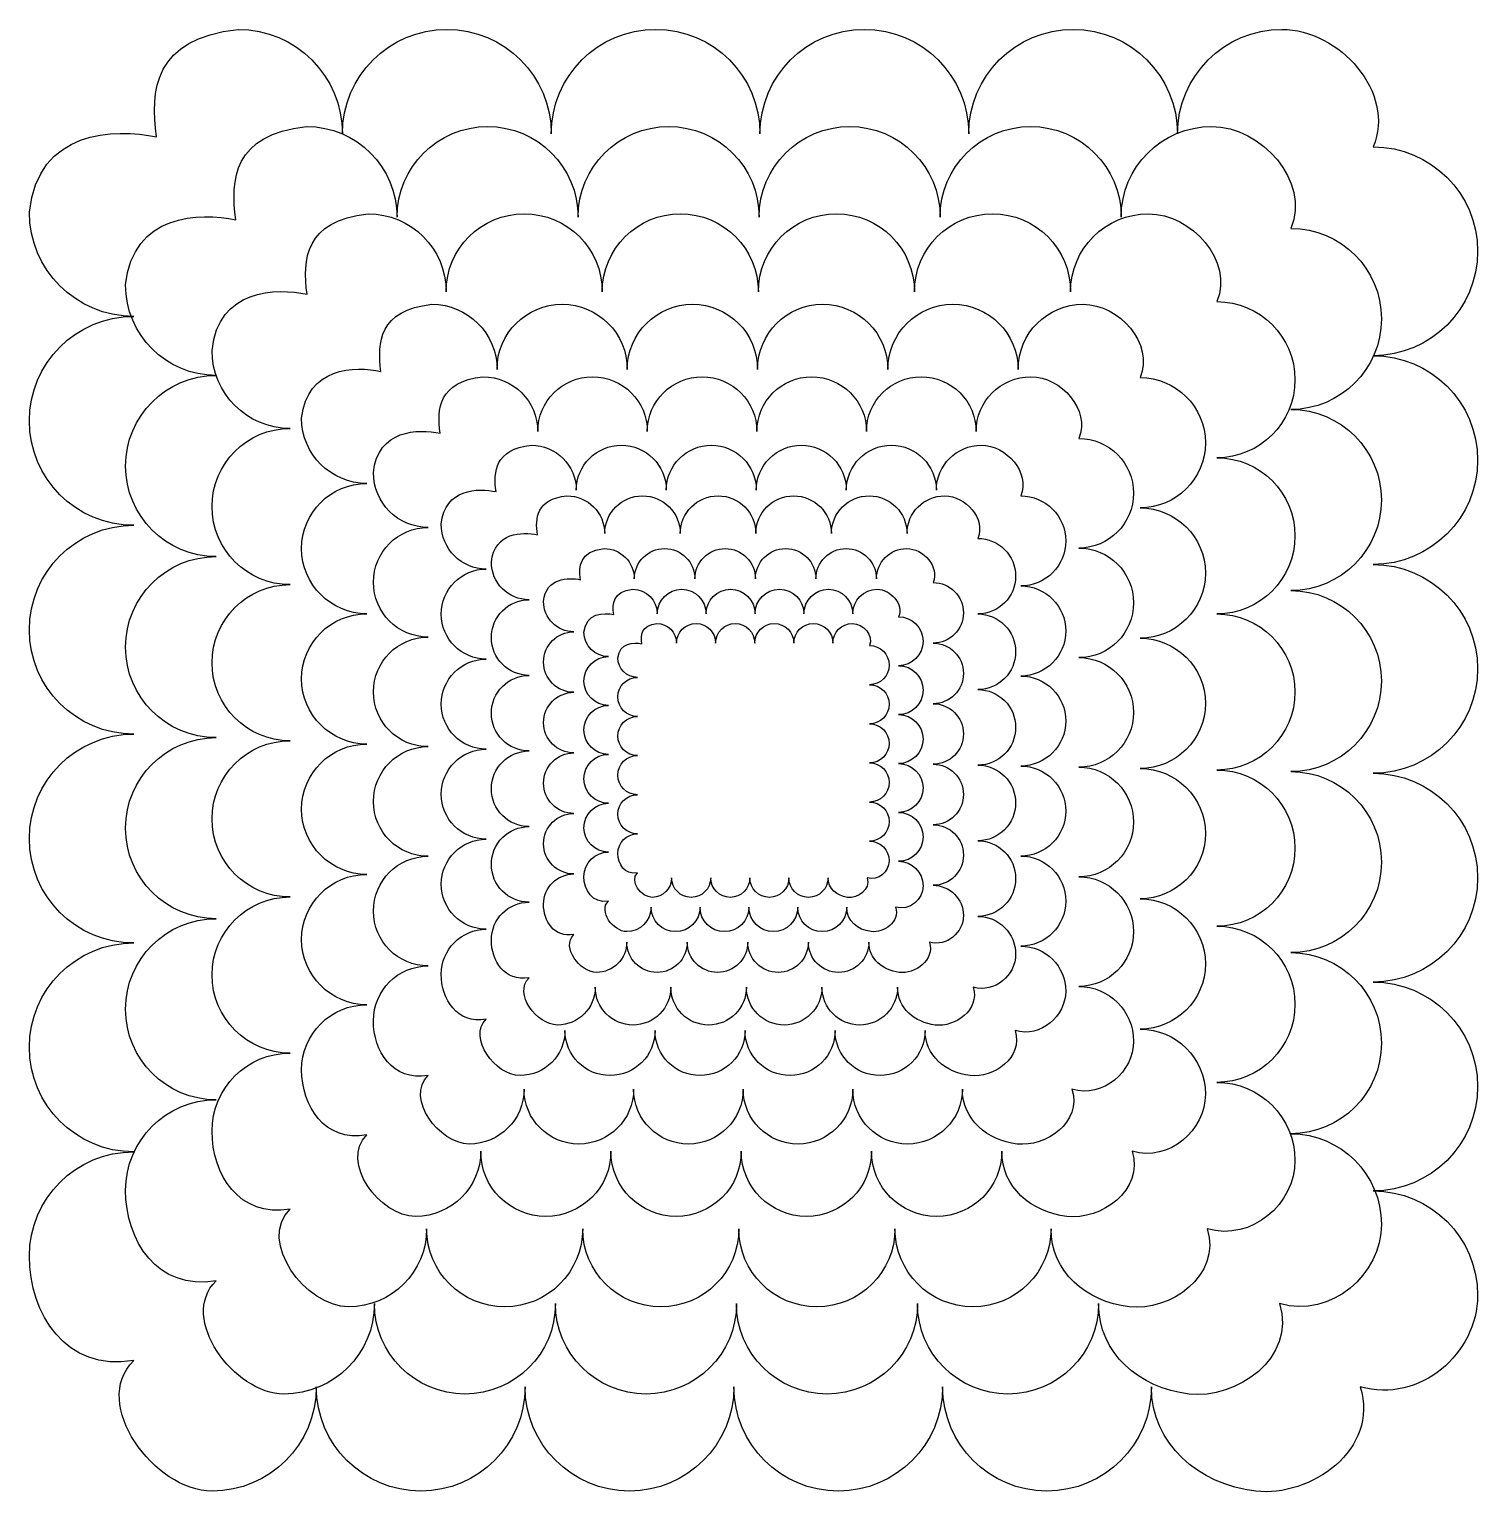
# Model space of a CAD drawing. Header units: centimetres. Extents: x -7.1 to 7.1, y -7.3 to 7.2.
import ezdxf

# ---------------------------------------------------------------- set-up
doc = ezdxf.new("R2010")
doc.units = ezdxf.units.CM
doc.header["$MEASUREMENT"] = 0
doc.layers.add('Layer 1', color=7, linetype='Continuous')

msp = doc.modelspace()

# ---------------------------------------------------------------- linework, layer by layer
at = {"layer": 'Layer 1', "color": 248, "lineweight": 25}
msp.add_open_spline([(-5.08406, 7.21068), (-5.91939, 7.11999), (-5.95182, 6.60436), (-5.88911, 6.14942), (-5.88911, 6.14942), (-6.29907, 6.23572), (-7.05992, 6.22385), (-7.14364, 5.40873), (-7.14364, 5.40873), (-7.14364, 4.84035), (-6.68294, 4.37964), (-6.11456, 4.37964), (-6.11456, 4.37964), (-6.68294, 4.37964), (-7.14364, 3.91754), (-7.14364, 3.34915), (-7.14364, 3.34915), (-7.14364, 2.78077), (-6.68294, 2.32007), (-6.11456, 2.32007), (-6.11456, 2.32007), (-6.68294, 2.32007), (-7.14364, 1.85796), (-7.14364, 1.28958), (-7.14364, 1.28958), (-7.14364, 0.7212), (-6.68294, 0.2605), (-6.11456, 0.2605), (-6.11456, 0.2605), (-6.68294, 0.2605), (-7.14364, -0.20161), (-7.14364, -0.76999), (-7.14364, -0.76999), (-7.14364, -1.33838), (-6.68294, -1.79908), (-6.11456, -1.79908), (-6.11456, -1.79908), (-6.68294, -1.79908), (-7.14364, -2.25978), (-7.14364, -2.82817), (-7.14364, -2.82817), (-7.14364, -3.39656), (-6.68294, -3.85866), (-6.11456, -3.85866), (-6.11456, -3.85866), (-6.68294, -3.85866), (-7.14364, -4.31936), (-7.14364, -4.88774), (-7.14364, -4.88774), (-7.14364, -5.45612), (-6.78533, -6.032), (-6.11456, -5.91823), (-6.11456, -5.91823), (-6.54643, -6.33916), (-5.91008, -7.20494), (-5.34169, -7.20494), (-5.34169, -7.20494), (-4.7733, -7.20494), (-4.31261, -6.74424), (-4.31261, -6.17585), (-4.31261, -6.17585), (-4.31261, -6.74424), (-3.85051, -7.20494), (-3.28212, -7.20494), (-3.28212, -7.20494), (-2.71373, -7.20494), (-2.25304, -6.74424), (-2.25304, -6.17585), (-2.25304, -6.17585), (-2.25304, -6.74424), (-1.79094, -7.20494), (-1.22255, -7.20494), (-1.22255, -7.20494), (-0.65416, -7.20494), (-0.19347, -6.74424), (-0.19347, -6.17585), (-0.19347, -6.17585), (-0.19347, -6.74424), (0.26863, -7.20494), (0.83702, -7.20494), (0.83702, -7.20494), (1.40541, -7.20494), (1.8661, -6.74424), (1.8661, -6.17585), (1.8661, -6.17585), (1.8661, -6.74424), (2.3268, -7.20494), (2.89518, -7.20494), (2.89518, -7.20494), (3.46357, -7.20494), (3.92567, -6.74424), (3.92567, -6.17585), (3.92567, -6.17585), (3.92567, -6.74424), (4.39042, -7.1372), (4.95475, -7.20494), (4.95475, -7.20494), (5.49096, -7.2693), (6.17864, -6.79722), (5.98524, -6.17585), (5.98524, -6.17585), (6.57682, -6.34606), (7.14384, -5.84326), (7.14384, -5.27487), (7.14384, -5.27487), (7.14384, -4.70649), (6.68173, -4.24438), (6.11335, -4.24438), (6.11335, -4.24438), (6.68173, -4.24438), (7.14385, -3.78368), (7.14384, -3.2153), (7.14384, -3.2153), (7.14384, -2.64692), (6.68173, -2.18481), (6.11335, -2.18481), (6.11335, -2.18481), (6.68173, -2.18481), (7.14385, -1.72411), (7.14384, -1.15573), (7.14384, -1.15573), (7.14384, -0.58734), (6.68173, -0.12523), (6.11335, -0.12524), (6.11335, -0.12524), (6.68173, -0.12524), (7.14385, 0.33546), (7.14384, 0.90385), (7.14384, 0.90385), (7.14384, 1.47223), (6.68173, 1.93293), (6.11335, 1.93294), (6.11335, 1.93294), (6.68173, 1.93294), (7.14385, 2.39505), (7.14384, 2.96343), (7.14384, 2.96343), (7.14384, 3.53181), (6.68173, 3.99251), (6.11335, 3.99251), (6.11335, 3.99251), (6.68173, 3.99251), (7.14385, 4.45461), (7.14384, 5.023), (7.14384, 5.023), (7.14384, 5.59138), (6.68173, 6.05209), (6.11335, 6.05208), (6.11335, 6.05208), (6.33759, 6.58678), (5.78076, 7.21068), (5.21237, 7.21068), (5.21237, 7.21068), (4.64399, 7.21068), (4.18329, 6.74998), (4.18329, 6.18159), (4.18329, 6.18159), (4.18329, 6.74998), (3.72119, 7.21067), (3.1528, 7.21068), (3.1528, 7.21068), (2.58441, 7.21068), (2.12372, 6.74998), (2.12372, 6.18159), (2.12372, 6.18159), (2.12372, 6.74998), (1.66161, 7.21067), (1.09323, 7.21068), (1.09323, 7.21068), (0.52484, 7.21068), (0.06415, 6.74998), (0.06415, 6.18159), (0.06415, 6.18159), (0.06415, 6.74998), (-0.39655, 7.21067), (-0.96493, 7.21068), (-0.96493, 7.21068), (-1.53332, 7.21068), (-1.99542, 6.74998), (-1.99542, 6.18159), (-1.99542, 6.18159), (-1.99542, 6.74998), (-2.45612, 7.21067), (-3.0245, 7.21068), (-3.0245, 7.21068), (-3.59289, 7.21068), (-4.05499, 6.74998), (-4.05499, 6.18159), (-4.05499, 6.18159), (-4.05499, 6.74998), (-4.51569, 7.21067), (-5.08407, 7.21068), (-5.08407, 7.21068), (-5.08407, 7.21068), (-5.08406, 7.21068), (-5.08406, 7.21068)], degree=3, knots=[0, 0, 0, 0, 0.02, 0.02, 0.02, 0.02, 0.04, 0.04, 0.04, 0.04, 0.06, 0.06, 0.06, 0.06, 0.08, 0.08, 0.08, 0.08, 0.1, 0.1, 0.1, 0.1, 0.12, 0.12, 0.12, 0.12, 0.14, 0.14, 0.14, 0.14, 0.16, 0.16, 0.16, 0.16, 0.18, 0.18, 0.18, 0.18, 0.2, 0.2, 0.2, 0.2, 0.22, 0.22, 0.22, 0.22, 0.24, 0.24, 0.24, 0.24, 0.26, 0.26, 0.26, 0.26, 0.28, 0.28, 0.28, 0.28, 0.3, 0.3, 0.3, 0.3, 0.32, 0.32, 0.32, 0.32, 0.34, 0.34, 0.34, 0.34, 0.36, 0.36, 0.36, 0.36, 0.38, 0.38, 0.38, 0.38, 0.4, 0.4, 0.4, 0.4, 0.42, 0.42, 0.42, 0.42, 0.44, 0.44, 0.44, 0.44, 0.46, 0.46, 0.46, 0.46, 0.48, 0.48, 0.48, 0.48, 0.5, 0.5, 0.5, 0.5, 0.52, 0.52, 0.52, 0.52, 0.54, 0.54, 0.54, 0.54, 0.56, 0.56, 0.56, 0.56, 0.58, 0.58, 0.58, 0.58, 0.6, 0.6, 0.6, 0.6, 0.62, 0.62, 0.62, 0.62, 0.64, 0.64, 0.64, 0.64, 0.66, 0.66, 0.66, 0.66, 0.68, 0.68, 0.68, 0.68, 0.7, 0.7, 0.7, 0.7, 0.72, 0.72, 0.72, 0.72, 0.74, 0.74, 0.74, 0.74, 0.76, 0.76, 0.76, 0.76, 0.78, 0.78, 0.78, 0.78, 0.8, 0.8, 0.8, 0.8, 0.82, 0.82, 0.82, 0.82, 0.84, 0.84, 0.84, 0.84, 0.86, 0.86, 0.86, 0.86, 0.88, 0.88, 0.88, 0.88, 0.9, 0.9, 0.9, 0.9, 0.92, 0.92, 0.92, 0.92, 0.94, 0.94, 0.94, 0.94, 0.96, 0.96, 0.96, 0.96, 1, 1, 1, 1], dxfattribs=at)
at = {"layer": 'Layer 1', "color": 249, "lineweight": 25}
msp.add_open_spline([(-4.40849, 6.25254), (-5.13282, 6.17389), (-5.16094, 5.72679), (-5.10656, 5.33228), (-5.10656, 5.33228), (-5.46205, 5.40712), (-6.1218, 5.39683), (-6.19439, 4.69002), (-6.19439, 4.69002), (-6.19439, 4.19716), (-5.79491, 3.79768), (-5.30205, 3.79768), (-5.30205, 3.79768), (-5.79491, 3.79768), (-6.19439, 3.39698), (-6.19439, 2.90412), (-6.19439, 2.90412), (-6.19439, 2.41126), (-5.79491, 2.01179), (-5.30205, 2.01178), (-5.30205, 2.01178), (-5.79491, 2.01178), (-6.19439, 1.61108), (-6.19439, 1.11822), (-6.19439, 1.11822), (-6.19439, 0.62536), (-5.79491, 0.22588), (-5.30205, 0.22588), (-5.30205, 0.22588), (-5.79491, 0.22588), (-6.19439, -0.17482), (-6.19439, -0.66768), (-6.19439, -0.66768), (-6.19439, -1.16054), (-5.79491, -1.56002), (-5.30205, -1.56002), (-5.30205, -1.56002), (-5.79491, -1.56002), (-6.19439, -1.9595), (-6.19439, -2.45236), (-6.19439, -2.45236), (-6.19439, -2.94522), (-5.79491, -3.34592), (-5.30205, -3.34593), (-5.30205, -3.34593), (-5.79491, -3.34593), (-6.19439, -3.7454), (-6.19439, -4.23827), (-6.19439, -4.23827), (-6.19439, -4.73113), (-5.88369, -5.23048), (-5.30205, -5.13183), (-5.30205, -5.13183), (-5.67653, -5.49683), (-5.12474, -6.24757), (-4.63188, -6.24756), (-4.63188, -6.24756), (-4.13902, -6.24756), (-3.73954, -5.84809), (-3.73954, -5.35522), (-3.73954, -5.35522), (-3.73954, -5.84809), (-3.33884, -6.24757), (-2.84598, -6.24756), (-2.84598, -6.24756), (-2.35312, -6.24756), (-1.95364, -5.84809), (-1.95364, -5.35522), (-1.95364, -5.35522), (-1.95364, -5.84809), (-1.55294, -6.24757), (-1.06008, -6.24756), (-1.06008, -6.24756), (-0.56722, -6.24756), (-0.16774, -5.84809), (-0.16774, -5.35522), (-0.16774, -5.35522), (-0.16774, -5.84809), (0.23296, -6.24757), (0.72582, -6.24756), (0.72582, -6.24756), (1.21868, -6.24756), (1.61816, -5.84809), (1.61816, -5.35522), (1.61816, -5.35522), (1.61816, -5.84809), (2.01764, -6.24757), (2.5105, -6.24756), (2.5105, -6.24756), (3.00336, -6.24756), (3.40406, -5.84809), (3.40406, -5.35522), (3.40406, -5.35522), (3.40406, -5.84809), (3.80705, -6.18883), (4.2964, -6.24756), (4.2964, -6.24756), (4.76136, -6.30337), (5.35766, -5.89402), (5.18996, -5.35522), (5.18996, -5.35522), (5.70293, -5.50282), (6.19461, -5.06683), (6.1946, -4.57397), (6.1946, -4.57397), (6.1946, -4.08111), (5.7939, -3.68041), (5.30104, -3.68041), (5.30104, -3.68041), (5.7939, -3.68041), (6.19461, -3.28093), (6.1946, -2.78807), (6.1946, -2.78807), (6.1946, -2.29521), (5.7939, -1.89451), (5.30104, -1.89451), (5.30104, -1.89451), (5.7939, -1.89451), (6.19461, -1.49503), (6.1946, -1.00217), (6.1946, -1.00217), (6.1946, -0.5093), (5.7939, -0.1086), (5.30104, -0.1086), (5.30104, -0.1086), (5.7939, -0.1086), (6.19461, 0.29088), (6.1946, 0.78374), (6.1946, 0.78374), (6.1946, 1.2766), (5.7939, 1.67608), (5.30104, 1.67608), (5.30104, 1.67608), (5.7939, 1.67608), (6.19461, 2.07678), (6.1946, 2.56964), (6.1946, 2.56964), (6.1946, 3.06251), (5.7939, 3.46198), (5.30104, 3.46198), (5.30104, 3.46198), (5.7939, 3.46198), (6.19461, 3.86268), (6.1946, 4.35555), (6.1946, 4.35555), (6.1946, 4.84841), (5.7939, 5.24789), (5.30104, 5.24789), (5.30104, 5.24789), (5.49549, 5.71154), (5.01265, 6.25254), (4.51978, 6.25254), (4.51978, 6.25254), (4.02692, 6.25254), (3.62744, 5.85306), (3.62744, 5.36019), (3.62744, 5.36019), (3.62744, 5.85305), (3.22674, 6.25253), (2.73388, 6.25254), (2.73388, 6.25254), (2.24102, 6.25254), (1.84154, 5.85306), (1.84154, 5.36019), (1.84154, 5.36019), (1.84154, 5.85305), (1.44084, 6.25253), (0.94798, 6.25254), (0.94798, 6.25254), (0.45512, 6.25254), (0.05564, 5.85306), (0.05564, 5.36019), (0.05564, 5.36019), (0.05564, 5.85305), (-0.34384, 6.25253), (-0.8367, 6.25254), (-0.8367, 6.25254), (-1.32956, 6.25254), (-1.73026, 5.85306), (-1.73026, 5.36019), (-1.73026, 5.36019), (-1.73026, 5.85305), (-2.12974, 6.25253), (-2.6226, 6.25254), (-2.6226, 6.25254), (-3.11546, 6.25254), (-3.51616, 5.85306), (-3.51616, 5.36019), (-3.51616, 5.36019), (-3.51616, 5.85305), (-3.91564, 6.25253), (-4.4085, 6.25254), (-4.4085, 6.25254), (-4.4085, 6.25254), (-4.40849, 6.25254), (-4.40849, 6.25254)], degree=3, knots=[0, 0, 0, 0, 0.02, 0.02, 0.02, 0.02, 0.04, 0.04, 0.04, 0.04, 0.06, 0.06, 0.06, 0.06, 0.08, 0.08, 0.08, 0.08, 0.1, 0.1, 0.1, 0.1, 0.12, 0.12, 0.12, 0.12, 0.14, 0.14, 0.14, 0.14, 0.16, 0.16, 0.16, 0.16, 0.18, 0.18, 0.18, 0.18, 0.2, 0.2, 0.2, 0.2, 0.22, 0.22, 0.22, 0.22, 0.24, 0.24, 0.24, 0.24, 0.26, 0.26, 0.26, 0.26, 0.28, 0.28, 0.28, 0.28, 0.3, 0.3, 0.3, 0.3, 0.32, 0.32, 0.32, 0.32, 0.34, 0.34, 0.34, 0.34, 0.36, 0.36, 0.36, 0.36, 0.38, 0.38, 0.38, 0.38, 0.4, 0.4, 0.4, 0.4, 0.42, 0.42, 0.42, 0.42, 0.44, 0.44, 0.44, 0.44, 0.46, 0.46, 0.46, 0.46, 0.48, 0.48, 0.48, 0.48, 0.5, 0.5, 0.5, 0.5, 0.52, 0.52, 0.52, 0.52, 0.54, 0.54, 0.54, 0.54, 0.56, 0.56, 0.56, 0.56, 0.58, 0.58, 0.58, 0.58, 0.6, 0.6, 0.6, 0.6, 0.62, 0.62, 0.62, 0.62, 0.64, 0.64, 0.64, 0.64, 0.66, 0.66, 0.66, 0.66, 0.68, 0.68, 0.68, 0.68, 0.7, 0.7, 0.7, 0.7, 0.72, 0.72, 0.72, 0.72, 0.74, 0.74, 0.74, 0.74, 0.76, 0.76, 0.76, 0.76, 0.78, 0.78, 0.78, 0.78, 0.8, 0.8, 0.8, 0.8, 0.82, 0.82, 0.82, 0.82, 0.84, 0.84, 0.84, 0.84, 0.86, 0.86, 0.86, 0.86, 0.88, 0.88, 0.88, 0.88, 0.9, 0.9, 0.9, 0.9, 0.92, 0.92, 0.92, 0.92, 0.94, 0.94, 0.94, 0.94, 0.96, 0.96, 0.96, 0.96, 1, 1, 1, 1], dxfattribs=at)
at = {"layer": 'Layer 1', "color": 17, "lineweight": 25}
msp.add_open_spline([(-3.80162, 5.39183), (-4.42624, 5.32401), (-4.45049, 4.93845), (-4.4036, 4.59826), (-4.4036, 4.59826), (-4.71015, 4.66279), (-5.27908, 4.65391), (-5.34168, 4.0444), (-5.34168, 4.0444), (-5.34168, 3.61939), (-4.99719, 3.27489), (-4.57217, 3.27489), (-4.57217, 3.27489), (-4.99719, 3.27489), (-5.34168, 2.92935), (-5.34168, 2.50433), (-5.34168, 2.50433), (-5.34168, 2.07932), (-4.99719, 1.73483), (-4.57217, 1.73483), (-4.57217, 1.73483), (-4.99719, 1.73483), (-5.34168, 1.38929), (-5.34168, 0.96427), (-5.34168, 0.96427), (-5.34168, 0.53925), (-4.99719, 0.19476), (-4.57217, 0.19476), (-4.57217, 0.19476), (-4.99719, 0.19476), (-5.34168, -0.15078), (-5.34168, -0.57579), (-5.34168, -0.57579), (-5.34168, -1.00081), (-4.99719, -1.3453), (-4.57217, -1.3453), (-4.57217, -1.3453), (-4.99719, -1.3453), (-5.34168, -1.68979), (-5.34168, -2.11481), (-5.34168, -2.11481), (-5.34168, -2.53983), (-4.99719, -2.88537), (-4.57217, -2.88537), (-4.57217, -2.88537), (-4.99719, -2.88537), (-5.34168, -3.22985), (-5.34168, -3.65487), (-5.34168, -3.65487), (-5.34168, -4.07989), (-5.07375, -4.5105), (-4.57217, -4.42543), (-4.57217, -4.42543), (-4.8951, -4.74019), (-4.41927, -5.38758), (-3.99425, -5.38758), (-3.99425, -5.38758), (-3.56923, -5.38758), (-3.22475, -5.04309), (-3.22474, -4.61807), (-3.22474, -4.61807), (-3.22474, -5.04309), (-2.8792, -5.38758), (-2.45418, -5.38758), (-2.45418, -5.38758), (-2.02916, -5.38758), (-1.68467, -5.04309), (-1.68468, -4.61807), (-1.68468, -4.61807), (-1.68468, -5.04309), (-1.33914, -5.38758), (-0.91412, -5.38758), (-0.91412, -5.38758), (-0.4891, -5.38758), (-0.14461, -5.04309), (-0.14461, -4.61807), (-0.14461, -4.61807), (-0.14461, -5.04309), (0.20093, -5.38758), (0.62595, -5.38758), (0.62595, -5.38758), (1.05097, -5.38758), (1.39546, -5.04309), (1.39546, -4.61807), (1.39546, -4.61807), (1.39546, -5.04309), (1.73995, -5.38758), (2.16497, -5.38758), (2.16497, -5.38758), (2.58999, -5.38758), (2.93553, -5.04309), (2.93553, -4.61807), (2.93553, -4.61807), (2.93553, -5.04309), (3.28305, -5.33693), (3.70504, -5.38758), (3.70504, -5.38758), (4.10599, -5.4357), (4.62022, -5.0827), (4.4756, -4.61807), (4.4756, -4.61807), (4.91796, -4.74535), (5.34195, -4.36938), (5.34195, -3.94436), (5.34195, -3.94436), (5.34195, -3.51934), (4.99641, -3.17381), (4.57139, -3.1738), (4.57139, -3.1738), (4.9964, -3.1738), (5.34195, -2.82931), (5.34195, -2.4043), (5.34195, -2.4043), (5.34195, -1.97928), (4.99641, -1.63374), (4.57139, -1.63374), (4.57139, -1.63374), (4.9964, -1.63374), (5.34195, -1.28924), (5.34195, -0.86423), (5.34195, -0.86423), (5.34195, -0.43921), (4.99641, -0.09367), (4.57139, -0.09367), (4.57139, -0.09367), (4.9964, -0.09367), (5.34195, 0.25082), (5.34195, 0.67584), (5.34195, 0.67584), (5.34195, 1.10085), (4.99641, 1.44534), (4.57139, 1.44534), (4.57139, 1.44534), (4.9964, 1.44534), (5.34195, 1.79089), (5.34195, 2.2159), (5.34195, 2.2159), (5.34195, 2.64092), (4.99641, 2.98541), (4.57139, 2.98541), (4.57139, 2.98541), (4.9964, 2.98541), (5.34195, 3.33095), (5.34195, 3.75597), (5.34195, 3.75597), (5.34195, 4.18099), (4.99641, 4.52548), (4.57139, 4.52548), (4.57139, 4.52548), (4.73907, 4.9253), (4.3227, 5.39183), (3.89768, 5.39183), (3.89768, 5.39183), (3.47267, 5.39183), (3.12818, 5.04734), (3.12818, 4.62232), (3.12818, 4.62232), (3.12818, 5.04734), (2.78264, 5.39183), (2.35762, 5.39183), (2.35762, 5.39183), (1.9326, 5.39183), (1.58812, 5.04734), (1.58811, 4.62232), (1.58811, 4.62232), (1.58811, 5.04734), (1.24257, 5.39183), (0.81755, 5.39183), (0.81755, 5.39183), (0.39253, 5.39183), (0.04805, 5.04734), (0.04805, 4.62232), (0.04805, 4.62232), (0.04805, 5.04734), (-0.29644, 5.39183), (-0.72146, 5.39183), (-0.72146, 5.39183), (-1.14648, 5.39183), (-1.49202, 5.04734), (-1.49202, 4.62232), (-1.49202, 4.62232), (-1.49202, 5.04734), (-1.83651, 5.39183), (-2.26153, 5.39183), (-2.26153, 5.39183), (-2.68655, 5.39183), (-3.03209, 5.04734), (-3.03209, 4.62232), (-3.03209, 4.62232), (-3.03209, 5.04734), (-3.37658, 5.39183), (-3.8016, 5.39183), (-3.8016, 5.39183), (-3.8016, 5.39183), (-3.80162, 5.39183), (-3.80162, 5.39183)], degree=3, knots=[0, 0, 0, 0, 0.02, 0.02, 0.02, 0.02, 0.04, 0.04, 0.04, 0.04, 0.06, 0.06, 0.06, 0.06, 0.08, 0.08, 0.08, 0.08, 0.1, 0.1, 0.1, 0.1, 0.12, 0.12, 0.12, 0.12, 0.14, 0.14, 0.14, 0.14, 0.16, 0.16, 0.16, 0.16, 0.18, 0.18, 0.18, 0.18, 0.2, 0.2, 0.2, 0.2, 0.22, 0.22, 0.22, 0.22, 0.24, 0.24, 0.24, 0.24, 0.26, 0.26, 0.26, 0.26, 0.28, 0.28, 0.28, 0.28, 0.3, 0.3, 0.3, 0.3, 0.32, 0.32, 0.32, 0.32, 0.34, 0.34, 0.34, 0.34, 0.36, 0.36, 0.36, 0.36, 0.38, 0.38, 0.38, 0.38, 0.4, 0.4, 0.4, 0.4, 0.42, 0.42, 0.42, 0.42, 0.44, 0.44, 0.44, 0.44, 0.46, 0.46, 0.46, 0.46, 0.48, 0.48, 0.48, 0.48, 0.5, 0.5, 0.5, 0.5, 0.52, 0.52, 0.52, 0.52, 0.54, 0.54, 0.54, 0.54, 0.56, 0.56, 0.56, 0.56, 0.58, 0.58, 0.58, 0.58, 0.6, 0.6, 0.6, 0.6, 0.62, 0.62, 0.62, 0.62, 0.64, 0.64, 0.64, 0.64, 0.66, 0.66, 0.66, 0.66, 0.68, 0.68, 0.68, 0.68, 0.7, 0.7, 0.7, 0.7, 0.72, 0.72, 0.72, 0.72, 0.74, 0.74, 0.74, 0.74, 0.76, 0.76, 0.76, 0.76, 0.78, 0.78, 0.78, 0.78, 0.8, 0.8, 0.8, 0.8, 0.82, 0.82, 0.82, 0.82, 0.84, 0.84, 0.84, 0.84, 0.86, 0.86, 0.86, 0.86, 0.88, 0.88, 0.88, 0.88, 0.9, 0.9, 0.9, 0.9, 0.92, 0.92, 0.92, 0.92, 0.94, 0.94, 0.94, 0.94, 0.96, 0.96, 0.96, 0.96, 1, 1, 1, 1], dxfattribs=at)
at = {"layer": 'Layer 1', "color": 245, "lineweight": 25}
msp.add_open_spline([(-3.17238, 4.4994), (-3.69362, 4.44281), (-3.71386, 4.12106), (-3.67472, 3.83717), (-3.67472, 3.83717), (-3.93054, 3.89102), (-4.4053, 3.88362), (-4.45754, 3.37498), (-4.45754, 3.37498), (-4.45754, 3.02032), (-4.17007, 2.73284), (-3.8154, 2.73284), (-3.8154, 2.73284), (-4.17007, 2.73284), (-4.45754, 2.44449), (-4.45754, 2.08982), (-4.45754, 2.08982), (-4.45754, 1.73515), (-4.17007, 1.44769), (-3.8154, 1.44768), (-3.8154, 1.44768), (-4.17007, 1.44768), (-4.45754, 1.15933), (-4.45754, 0.80466), (-4.45754, 0.80466), (-4.45754, 0.44999), (-4.17007, 0.16252), (-3.8154, 0.16252), (-3.8154, 0.16252), (-4.17007, 0.16252), (-4.45754, -0.12583), (-4.45754, -0.4805), (-4.45754, -0.4805), (-4.45754, -0.83517), (-4.17007, -1.12265), (-3.8154, -1.12265), (-3.8154, -1.12265), (-4.17007, -1.12265), (-4.45754, -1.41012), (-4.45754, -1.76479), (-4.45754, -1.76479), (-4.45754, -2.11947), (-4.17007, -2.40781), (-3.8154, -2.40782), (-3.8154, -2.40782), (-4.17007, -2.40782), (-4.45754, -2.69529), (-4.45754, -3.04996), (-4.45754, -3.04996), (-4.45754, -3.40463), (-4.23396, -3.76397), (-3.8154, -3.69298), (-3.8154, -3.69298), (-4.08488, -3.95564), (-3.6878, -4.49588), (-3.33313, -4.49588), (-3.33313, -4.49588), (-2.97846, -4.49588), (-2.69099, -4.20841), (-2.69099, -3.85373), (-2.69099, -3.85373), (-2.69099, -4.2084), (-2.40264, -4.49588), (-2.04797, -4.49588), (-2.04797, -4.49588), (-1.6933, -4.49588), (-1.40583, -4.20841), (-1.40583, -3.85373), (-1.40583, -3.85373), (-1.40583, -4.2084), (-1.11748, -4.49588), (-0.76281, -4.49588), (-0.76281, -4.49588), (-0.40814, -4.49588), (-0.12067, -4.20841), (-0.12067, -3.85373), (-0.12067, -3.85373), (-0.12067, -4.2084), (0.16768, -4.49588), (0.52235, -4.49588), (0.52235, -4.49588), (0.87702, -4.49588), (1.16449, -4.20841), (1.16449, -3.85373), (1.16449, -3.85373), (1.16449, -4.2084), (1.45196, -4.49588), (1.80663, -4.49588), (1.80663, -4.49588), (2.1613, -4.49588), (2.44965, -4.20841), (2.44965, -3.85373), (2.44965, -3.85373), (2.44965, -4.2084), (2.73965, -4.45361), (3.09179, -4.49588), (3.09179, -4.49588), (3.42638, -4.53603), (3.85549, -4.24146), (3.73481, -3.85373), (3.73481, -3.85373), (4.10395, -3.95995), (4.45777, -3.6462), (4.45777, -3.29153), (4.45777, -3.29153), (4.45777, -2.93686), (4.16942, -2.64851), (3.81475, -2.64851), (3.81475, -2.64851), (4.16942, -2.64851), (4.45777, -2.36104), (4.45777, -2.00638), (4.45777, -2.00638), (4.45777, -1.65171), (4.16942, -1.36336), (3.81475, -1.36336), (3.81475, -1.36336), (4.16942, -1.36336), (4.45777, -1.07588), (4.45777, -0.72121), (4.45777, -0.72121), (4.45777, -0.36654), (4.16942, -0.07818), (3.81475, -0.07819), (3.81475, -0.07819), (4.16942, -0.07819), (4.45777, 0.20928), (4.45777, 0.56395), (4.45777, 0.56395), (4.45777, 0.91861), (4.16942, 1.20608), (3.81475, 1.20609), (3.81475, 1.20609), (4.16942, 1.20609), (4.45777, 1.49444), (4.45777, 1.84911), (4.45777, 1.84911), (4.45777, 2.20378), (4.16942, 2.49125), (3.81475, 2.49125), (3.81475, 2.49125), (4.16942, 2.49125), (4.45777, 2.7796), (4.45777, 3.13427), (4.45777, 3.13427), (4.45777, 3.48894), (4.16942, 3.77642), (3.81475, 3.77642), (3.81475, 3.77642), (3.95468, 4.11006), (3.60722, 4.49938), (3.25255, 4.49938), (3.25255, 4.49938), (2.89788, 4.49938), (2.61041, 4.21191), (2.61041, 3.85723), (2.61041, 3.85723), (2.61041, 4.2119), (2.32206, 4.49937), (1.96739, 4.49938), (1.96739, 4.49938), (1.61272, 4.49938), (1.32525, 4.21191), (1.32525, 3.85723), (1.32525, 3.85723), (1.32525, 4.2119), (1.0369, 4.49937), (0.68223, 4.49938), (0.68223, 4.49938), (0.32756, 4.49938), (0.04009, 4.21191), (0.04009, 3.85723), (0.04009, 3.85723), (0.04009, 4.2119), (-0.24738, 4.49937), (-0.60205, 4.49938), (-0.60205, 4.49938), (-0.95672, 4.49938), (-1.24507, 4.21191), (-1.24507, 3.85723), (-1.24507, 3.85723), (-1.24507, 4.2119), (-1.53254, 4.49937), (-1.88721, 4.49938), (-1.88721, 4.49938), (-2.24188, 4.49938), (-2.53023, 4.21191), (-2.53023, 3.85723), (-2.53023, 3.85723), (-2.53023, 4.2119), (-2.8177, 4.49937), (-3.17237, 4.49938), (-3.17237, 4.49938), (-3.17237, 4.49938), (-3.17238, 4.4994), (-3.17238, 4.4994)], degree=3, knots=[0, 0, 0, 0, 0.02, 0.02, 0.02, 0.02, 0.04, 0.04, 0.04, 0.04, 0.06, 0.06, 0.06, 0.06, 0.08, 0.08, 0.08, 0.08, 0.1, 0.1, 0.1, 0.1, 0.12, 0.12, 0.12, 0.12, 0.14, 0.14, 0.14, 0.14, 0.16, 0.16, 0.16, 0.16, 0.18, 0.18, 0.18, 0.18, 0.2, 0.2, 0.2, 0.2, 0.22, 0.22, 0.22, 0.22, 0.24, 0.24, 0.24, 0.24, 0.26, 0.26, 0.26, 0.26, 0.28, 0.28, 0.28, 0.28, 0.3, 0.3, 0.3, 0.3, 0.32, 0.32, 0.32, 0.32, 0.34, 0.34, 0.34, 0.34, 0.36, 0.36, 0.36, 0.36, 0.38, 0.38, 0.38, 0.38, 0.4, 0.4, 0.4, 0.4, 0.42, 0.42, 0.42, 0.42, 0.44, 0.44, 0.44, 0.44, 0.46, 0.46, 0.46, 0.46, 0.48, 0.48, 0.48, 0.48, 0.5, 0.5, 0.5, 0.5, 0.52, 0.52, 0.52, 0.52, 0.54, 0.54, 0.54, 0.54, 0.56, 0.56, 0.56, 0.56, 0.58, 0.58, 0.58, 0.58, 0.6, 0.6, 0.6, 0.6, 0.62, 0.62, 0.62, 0.62, 0.64, 0.64, 0.64, 0.64, 0.66, 0.66, 0.66, 0.66, 0.68, 0.68, 0.68, 0.68, 0.7, 0.7, 0.7, 0.7, 0.72, 0.72, 0.72, 0.72, 0.74, 0.74, 0.74, 0.74, 0.76, 0.76, 0.76, 0.76, 0.78, 0.78, 0.78, 0.78, 0.8, 0.8, 0.8, 0.8, 0.82, 0.82, 0.82, 0.82, 0.84, 0.84, 0.84, 0.84, 0.86, 0.86, 0.86, 0.86, 0.88, 0.88, 0.88, 0.88, 0.9, 0.9, 0.9, 0.9, 0.92, 0.92, 0.92, 0.92, 0.94, 0.94, 0.94, 0.94, 0.96, 0.96, 0.96, 0.96, 1, 1, 1, 1], dxfattribs=at)
at = {"layer": 'Layer 1', "color": 13, "lineweight": 25}
msp.add_open_spline([(-2.66856, 3.78485), (-3.10702, 3.73724), (-3.12405, 3.46659), (-3.09113, 3.22779), (-3.09113, 3.22779), (-3.30632, 3.27309), (-3.70569, 3.26686), (-3.74963, 2.839), (-3.74963, 2.839), (-3.74963, 2.54066), (-3.50781, 2.29884), (-3.20946, 2.29884), (-3.20946, 2.29884), (-3.50781, 2.29884), (-3.74963, 2.05628), (-3.74963, 1.75793), (-3.74963, 1.75793), (-3.74963, 1.45959), (-3.50781, 1.21777), (-3.20946, 1.21777), (-3.20946, 1.21777), (-3.50781, 1.21777), (-3.74963, 0.97521), (-3.74963, 0.67686), (-3.74963, 0.67686), (-3.74963, 0.37852), (-3.50781, 0.1367), (-3.20946, 0.1367), (-3.20946, 0.1367), (-3.50781, 0.1367), (-3.74963, -0.10586), (-3.74963, -0.4042), (-3.74963, -0.4042), (-3.74963, -0.70255), (-3.50781, -0.94437), (-3.20946, -0.94437), (-3.20946, -0.94437), (-3.50781, -0.94437), (-3.74963, -1.18619), (-3.74963, -1.48453), (-3.74963, -1.48453), (-3.74963, -1.78288), (-3.50781, -2.02544), (-3.20946, -2.02544), (-3.20946, -2.02544), (-3.50781, -2.02544), (-3.74963, -2.26726), (-3.74963, -2.56561), (-3.74963, -2.56561), (-3.74963, -2.86395), (-3.56155, -3.16623), (-3.20946, -3.10651), (-3.20946, -3.10651), (-3.43615, -3.32746), (-3.10213, -3.78191), (-2.80378, -3.7819), (-2.80378, -3.7819), (-2.50543, -3.7819), (-2.26362, -3.54008), (-2.26362, -3.24173), (-2.26362, -3.24173), (-2.26362, -3.54008), (-2.02106, -3.78191), (-1.72272, -3.7819), (-1.72272, -3.7819), (-1.42437, -3.7819), (-1.18256, -3.54008), (-1.18256, -3.24173), (-1.18256, -3.24173), (-1.18256, -3.54008), (-0.94, -3.78191), (-0.64166, -3.7819), (-0.64166, -3.7819), (-0.34331, -3.7819), (-0.10149, -3.54008), (-0.1015, -3.24173), (-0.1015, -3.24173), (-0.1015, -3.54008), (0.14106, -3.78191), (0.4394, -3.7819), (0.4394, -3.7819), (0.73775, -3.7819), (0.97956, -3.54008), (0.97956, -3.24173), (0.97956, -3.24173), (0.97956, -3.54008), (1.22138, -3.78191), (1.51973, -3.7819), (1.51973, -3.7819), (1.81808, -3.7819), (2.06063, -3.54008), (2.06063, -3.24173), (2.06063, -3.24173), (2.06063, -3.54008), (2.30458, -3.74634), (2.60079, -3.7819), (2.60079, -3.7819), (2.88224, -3.81568), (3.24321, -3.56789), (3.14169, -3.24173), (3.14169, -3.24173), (3.45221, -3.33108), (3.74984, -3.06716), (3.74984, -2.76881), (3.74984, -2.76881), (3.74984, -2.47047), (3.50728, -2.22791), (3.20894, -2.2279), (3.20894, -2.2279), (3.50728, -2.2279), (3.74985, -1.98608), (3.74984, -1.68774), (3.74984, -1.68774), (3.74984, -1.38939), (3.50728, -1.14684), (3.20894, -1.14684), (3.20894, -1.14684), (3.50728, -1.14684), (3.74985, -0.90501), (3.74984, -0.60667), (3.74984, -0.60667), (3.74984, -0.30833), (3.50728, -0.06576), (3.20894, -0.06576), (3.20894, -0.06576), (3.50728, -0.06576), (3.74985, 0.17606), (3.74984, 0.47441), (3.74984, 0.47441), (3.74984, 0.77275), (3.50728, 1.01457), (3.20894, 1.01457), (3.20894, 1.01457), (3.50728, 1.01457), (3.74985, 1.25713), (3.74984, 1.55547), (3.74984, 1.55547), (3.74984, 1.85382), (3.50728, 2.09563), (3.20894, 2.09563), (3.20894, 2.09563), (3.50728, 2.09563), (3.74985, 2.33819), (3.74984, 2.63654), (3.74984, 2.63654), (3.74984, 2.93489), (3.50728, 3.17672), (3.20894, 3.17671), (3.20894, 3.17671), (3.32665, 3.45737), (3.03437, 3.78485), (2.73602, 3.78486), (2.73602, 3.78486), (2.43768, 3.78486), (2.19586, 3.54304), (2.19586, 3.24469), (2.19586, 3.24469), (2.19586, 3.54304), (1.9533, 3.78486), (1.65496, 3.78486), (1.65496, 3.78486), (1.35661, 3.78486), (1.1148, 3.54304), (1.1148, 3.24469), (1.1148, 3.24469), (1.1148, 3.54304), (0.87224, 3.78486), (0.5739, 3.78486), (0.5739, 3.78486), (0.27555, 3.78486), (0.03374, 3.54304), (0.03374, 3.24469), (0.03374, 3.24469), (0.03374, 3.54304), (-0.20808, 3.78486), (-0.50643, 3.78486), (-0.50643, 3.78486), (-0.80478, 3.78486), (-1.04733, 3.54304), (-1.04733, 3.24469), (-1.04733, 3.24469), (-1.04733, 3.54304), (-1.28915, 3.78486), (-1.58749, 3.78486), (-1.58749, 3.78486), (-1.88584, 3.78486), (-2.12839, 3.54304), (-2.12839, 3.24469), (-2.12839, 3.24469), (-2.12839, 3.54304), (-2.37021, 3.78486), (-2.66855, 3.78486), (-2.66855, 3.78486), (-2.66855, 3.78486), (-2.66856, 3.78485), (-2.66856, 3.78485)], degree=3, knots=[0, 0, 0, 0, 0.02, 0.02, 0.02, 0.02, 0.04, 0.04, 0.04, 0.04, 0.06, 0.06, 0.06, 0.06, 0.08, 0.08, 0.08, 0.08, 0.1, 0.1, 0.1, 0.1, 0.12, 0.12, 0.12, 0.12, 0.14, 0.14, 0.14, 0.14, 0.16, 0.16, 0.16, 0.16, 0.18, 0.18, 0.18, 0.18, 0.2, 0.2, 0.2, 0.2, 0.22, 0.22, 0.22, 0.22, 0.24, 0.24, 0.24, 0.24, 0.26, 0.26, 0.26, 0.26, 0.28, 0.28, 0.28, 0.28, 0.3, 0.3, 0.3, 0.3, 0.32, 0.32, 0.32, 0.32, 0.34, 0.34, 0.34, 0.34, 0.36, 0.36, 0.36, 0.36, 0.38, 0.38, 0.38, 0.38, 0.4, 0.4, 0.4, 0.4, 0.42, 0.42, 0.42, 0.42, 0.44, 0.44, 0.44, 0.44, 0.46, 0.46, 0.46, 0.46, 0.48, 0.48, 0.48, 0.48, 0.5, 0.5, 0.5, 0.5, 0.52, 0.52, 0.52, 0.52, 0.54, 0.54, 0.54, 0.54, 0.56, 0.56, 0.56, 0.56, 0.58, 0.58, 0.58, 0.58, 0.6, 0.6, 0.6, 0.6, 0.62, 0.62, 0.62, 0.62, 0.64, 0.64, 0.64, 0.64, 0.66, 0.66, 0.66, 0.66, 0.68, 0.68, 0.68, 0.68, 0.7, 0.7, 0.7, 0.7, 0.72, 0.72, 0.72, 0.72, 0.74, 0.74, 0.74, 0.74, 0.76, 0.76, 0.76, 0.76, 0.78, 0.78, 0.78, 0.78, 0.8, 0.8, 0.8, 0.8, 0.82, 0.82, 0.82, 0.82, 0.84, 0.84, 0.84, 0.84, 0.86, 0.86, 0.86, 0.86, 0.88, 0.88, 0.88, 0.88, 0.9, 0.9, 0.9, 0.9, 0.92, 0.92, 0.92, 0.92, 0.94, 0.94, 0.94, 0.94, 0.96, 0.96, 0.96, 0.96, 1, 1, 1, 1], dxfattribs=at)
at = {"layer": 'Layer 1', "color": 233, "lineweight": 25}
msp.add_open_spline([(-2.19211, 3.10912), (-2.55229, 3.07001), (-2.56628, 2.84768), (-2.53924, 2.65151), (-2.53924, 2.65151), (-2.71601, 2.68872), (-3.04408, 2.6836), (-3.08018, 2.33213), (-3.08018, 2.33213), (-3.08018, 2.08706), (-2.88153, 1.8884), (-2.63645, 1.8884), (-2.63645, 1.8884), (-2.88153, 1.8884), (-3.08018, 1.68914), (-3.08018, 1.44407), (-3.08018, 1.44407), (-3.08018, 1.19899), (-2.88153, 1.00034), (-2.63645, 1.00034), (-2.63645, 1.00034), (-2.88153, 1.00034), (-3.08018, 0.80109), (-3.08018, 0.55601), (-3.08018, 0.55601), (-3.08018, 0.31093), (-2.88153, 0.11228), (-2.63645, 0.11228), (-2.63645, 0.11228), (-2.88153, 0.11228), (-3.08018, -0.08698), (-3.08018, -0.33205), (-3.08018, -0.33205), (-3.08018, -0.57714), (-2.88153, -0.77578), (-2.63645, -0.77578), (-2.63645, -0.77578), (-2.88153, -0.77578), (-3.08018, -0.97443), (-3.08018, -1.21951), (-3.08018, -1.21951), (-3.08018, -1.46459), (-2.88153, -1.66384), (-2.63645, -1.66384), (-2.63645, -1.66384), (-2.88153, -1.66384), (-3.08018, -1.86249), (-3.08018, -2.10757), (-3.08018, -2.10757), (-3.08018, -2.35265), (-2.92568, -2.60096), (-2.63645, -2.5519), (-2.63645, -2.5519), (-2.82267, -2.73341), (-2.54828, -3.10672), (-2.3032, -3.10671), (-2.3032, -3.10671), (-2.05812, -3.10671), (-1.85947, -2.90806), (-1.85947, -2.66298), (-1.85947, -2.66298), (-1.85947, -2.90806), (-1.66022, -3.10671), (-1.41513, -3.10671), (-1.41513, -3.10671), (-1.17005, -3.10671), (-0.9714, -2.90806), (-0.9714, -2.66298), (-0.9714, -2.66298), (-0.9714, -2.90806), (-0.77215, -3.10671), (-0.52707, -3.10671), (-0.52707, -3.10671), (-0.28199, -3.10671), (-0.08334, -2.90806), (-0.08334, -2.66298), (-0.08334, -2.66298), (-0.08334, -2.90806), (0.11591, -3.10671), (0.361, -3.10671), (0.361, -3.10671), (0.60608, -3.10671), (0.80473, -2.90806), (0.80473, -2.66298), (0.80473, -2.66298), (0.80473, -2.90806), (1.00338, -3.10671), (1.24846, -3.10671), (1.24846, -3.10671), (1.49354, -3.10671), (1.69279, -2.90806), (1.6928, -2.66298), (1.6928, -2.66298), (1.6928, -2.90806), (1.89319, -3.07751), (2.13653, -3.10671), (2.13653, -3.10671), (2.36774, -3.13446), (2.66426, -2.93091), (2.58087, -2.66298), (2.58087, -2.66298), (2.83595, -2.73637), (3.08044, -2.51958), (3.08044, -2.27449), (3.08044, -2.27449), (3.08044, -2.02941), (2.88119, -1.83016), (2.63611, -1.83016), (2.63611, -1.83016), (2.88119, -1.83016), (3.08045, -1.63151), (3.08044, -1.38644), (3.08044, -1.38644), (3.08044, -1.14136), (2.88119, -0.94211), (2.63611, -0.94211), (2.63611, -0.94211), (2.88119, -0.94211), (3.08045, -0.74346), (3.08044, -0.49837), (3.08044, -0.49837), (3.08044, -0.25329), (2.88119, -0.05404), (2.63611, -0.05404), (2.63611, -0.05404), (2.88119, -0.05404), (3.08045, 0.1446), (3.08044, 0.38969), (3.08044, 0.38969), (3.08044, 0.63477), (2.88119, 0.83341), (2.63611, 0.83342), (2.63611, 0.83342), (2.88119, 0.83342), (3.08045, 1.03268), (3.08044, 1.27775), (3.08044, 1.27775), (3.08044, 1.52283), (2.88119, 1.72148), (2.63611, 1.72148), (2.63611, 1.72148), (2.88119, 1.72148), (3.08045, 1.92074), (3.08044, 2.16582), (3.08044, 2.16582), (3.08044, 2.4109), (2.88119, 2.60956), (2.63611, 2.60955), (2.63611, 2.60955), (2.7328, 2.8401), (2.4927, 3.10912), (2.24762, 3.10912), (2.24762, 3.10912), (2.00254, 3.10912), (1.80389, 2.91048), (1.80389, 2.66539), (1.80389, 2.66539), (1.80389, 2.91047), (1.60464, 3.10912), (1.35955, 3.10912), (1.35955, 3.10912), (1.11447, 3.10912), (0.91582, 2.91048), (0.91582, 2.66539), (0.91582, 2.66539), (0.91582, 2.91047), (0.71657, 3.10912), (0.47149, 3.10912), (0.47149, 3.10912), (0.22641, 3.10912), (0.02776, 2.91048), (0.02776, 2.66539), (0.02776, 2.66539), (0.02776, 2.91047), (-0.17089, 3.10912), (-0.41597, 3.10912), (-0.41597, 3.10912), (-0.66105, 3.10912), (-0.86031, 2.91048), (-0.8603, 2.66539), (-0.8603, 2.66539), (-0.8603, 2.91047), (-1.05895, 3.10912), (-1.30403, 3.10912), (-1.30403, 3.10912), (-1.54911, 3.10912), (-1.74837, 2.91048), (-1.74837, 2.66539), (-1.74837, 2.66539), (-1.74837, 2.91047), (-1.94702, 3.10912), (-2.1921, 3.10912), (-2.1921, 3.10912), (-2.1921, 3.10912), (-2.19211, 3.10912), (-2.19211, 3.10912)], degree=3, knots=[0, 0, 0, 0, 0.02, 0.02, 0.02, 0.02, 0.04, 0.04, 0.04, 0.04, 0.06, 0.06, 0.06, 0.06, 0.08, 0.08, 0.08, 0.08, 0.1, 0.1, 0.1, 0.1, 0.12, 0.12, 0.12, 0.12, 0.14, 0.14, 0.14, 0.14, 0.16, 0.16, 0.16, 0.16, 0.18, 0.18, 0.18, 0.18, 0.2, 0.2, 0.2, 0.2, 0.22, 0.22, 0.22, 0.22, 0.24, 0.24, 0.24, 0.24, 0.26, 0.26, 0.26, 0.26, 0.28, 0.28, 0.28, 0.28, 0.3, 0.3, 0.3, 0.3, 0.32, 0.32, 0.32, 0.32, 0.34, 0.34, 0.34, 0.34, 0.36, 0.36, 0.36, 0.36, 0.38, 0.38, 0.38, 0.38, 0.4, 0.4, 0.4, 0.4, 0.42, 0.42, 0.42, 0.42, 0.44, 0.44, 0.44, 0.44, 0.46, 0.46, 0.46, 0.46, 0.48, 0.48, 0.48, 0.48, 0.5, 0.5, 0.5, 0.5, 0.52, 0.52, 0.52, 0.52, 0.54, 0.54, 0.54, 0.54, 0.56, 0.56, 0.56, 0.56, 0.58, 0.58, 0.58, 0.58, 0.6, 0.6, 0.6, 0.6, 0.62, 0.62, 0.62, 0.62, 0.64, 0.64, 0.64, 0.64, 0.66, 0.66, 0.66, 0.66, 0.68, 0.68, 0.68, 0.68, 0.7, 0.7, 0.7, 0.7, 0.72, 0.72, 0.72, 0.72, 0.74, 0.74, 0.74, 0.74, 0.76, 0.76, 0.76, 0.76, 0.78, 0.78, 0.78, 0.78, 0.8, 0.8, 0.8, 0.8, 0.82, 0.82, 0.82, 0.82, 0.84, 0.84, 0.84, 0.84, 0.86, 0.86, 0.86, 0.86, 0.88, 0.88, 0.88, 0.88, 0.9, 0.9, 0.9, 0.9, 0.92, 0.92, 0.92, 0.92, 0.94, 0.94, 0.94, 0.94, 0.96, 0.96, 0.96, 0.96, 1, 1, 1, 1], dxfattribs=at)
at = {"layer": 'Layer 1', "color": 241, "lineweight": 25}
msp.add_open_spline([(-1.84045, 2.61037), (-2.14286, 2.57754), (-2.1546, 2.39087), (-2.13189, 2.22617), (-2.13189, 2.22617), (-2.2803, 2.25741), (-2.55575, 2.25311), (-2.58605, 1.95803), (-2.58605, 1.95803), (-2.58605, 1.75227), (-2.41927, 1.58548), (-2.2135, 1.58548), (-2.2135, 1.58548), (-2.41927, 1.58548), (-2.58605, 1.41819), (-2.58605, 1.21243), (-2.58605, 1.21243), (-2.58605, 1.00666), (-2.41927, 0.83988), (-2.2135, 0.83988), (-2.2135, 0.83988), (-2.41927, 0.83988), (-2.58605, 0.67259), (-2.58605, 0.46683), (-2.58605, 0.46683), (-2.58605, 0.26106), (-2.41927, 0.09428), (-2.2135, 0.09428), (-2.2135, 0.09428), (-2.41927, 0.09428), (-2.58605, -0.07301), (-2.58605, -0.27877), (-2.58605, -0.27877), (-2.58605, -0.48454), (-2.41927, -0.65132), (-2.2135, -0.65132), (-2.2135, -0.65132), (-2.41927, -0.65132), (-2.58605, -0.8181), (-2.58605, -1.02387), (-2.58605, -1.02387), (-2.58605, -1.22964), (-2.41927, -1.39692), (-2.2135, -1.39693), (-2.2135, -1.39693), (-2.41927, -1.39693), (-2.58605, -1.56371), (-2.58605, -1.76948), (-2.58605, -1.76948), (-2.58605, -1.97524), (-2.45633, -2.18372), (-2.2135, -2.14253), (-2.2135, -2.14253), (-2.36984, -2.29492), (-2.13947, -2.60835), (-1.93371, -2.60834), (-1.93371, -2.60834), (-1.72794, -2.60834), (-1.56116, -2.44156), (-1.56116, -2.23579), (-1.56116, -2.23579), (-1.56116, -2.44156), (-1.39387, -2.60834), (-1.1881, -2.60834), (-1.1881, -2.60834), (-0.98233, -2.60834), (-0.81555, -2.44156), (-0.81555, -2.23579), (-0.81555, -2.23579), (-0.81555, -2.44156), (-0.64826, -2.60834), (-0.44249, -2.60834), (-0.44249, -2.60834), (-0.23672, -2.60834), (-0.06994, -2.44156), (-0.06994, -2.23579), (-0.06994, -2.23579), (-0.06994, -2.44156), (0.09735, -2.60834), (0.30312, -2.60834), (0.30312, -2.60834), (0.50889, -2.60834), (0.67567, -2.44156), (0.67567, -2.23579), (0.67567, -2.23579), (0.67567, -2.44156), (0.84245, -2.60834), (1.04822, -2.60834), (1.04822, -2.60834), (1.25399, -2.60834), (1.42128, -2.44156), (1.42128, -2.23579), (1.42128, -2.23579), (1.42128, -2.44156), (1.58953, -2.58382), (1.79383, -2.60834), (1.79383, -2.60834), (1.98795, -2.63163), (2.2369, -2.46074), (2.16689, -2.23579), (2.16689, -2.23579), (2.38105, -2.29741), (2.58633, -2.11539), (2.58632, -1.90962), (2.58632, -1.90962), (2.58632, -1.70386), (2.41903, -1.53657), (2.21326, -1.53656), (2.21326, -1.53656), (2.41903, -1.53656), (2.58632, -1.36978), (2.58632, -1.16402), (2.58632, -1.16402), (2.58632, -0.95825), (2.41903, -0.79096), (2.21326, -0.79096), (2.21326, -0.79096), (2.41903, -0.79096), (2.58632, -0.62418), (2.58632, -0.41841), (2.58632, -0.41841), (2.58632, -0.21265), (2.41903, -0.04535), (2.21326, -0.04535), (2.21326, -0.04535), (2.41903, -0.04535), (2.58632, 0.12143), (2.58632, 0.32719), (2.58632, 0.32719), (2.58632, 0.53295), (2.41903, 0.69973), (2.21326, 0.69973), (2.21326, 0.69973), (2.41903, 0.69973), (2.58632, 0.86702), (2.58632, 1.07279), (2.58632, 1.07279), (2.58632, 1.27856), (2.41903, 1.44534), (2.21326, 1.44534), (2.21326, 1.44534), (2.41903, 1.44534), (2.58632, 1.61263), (2.58632, 1.8184), (2.58632, 1.8184), (2.58632, 2.02416), (2.41903, 2.19095), (2.21326, 2.19095), (2.21326, 2.19095), (2.29444, 2.38452), (2.09286, 2.61038), (1.88709, 2.61038), (1.88709, 2.61038), (1.68132, 2.61038), (1.51454, 2.4436), (1.51454, 2.23783), (1.51454, 2.23783), (1.51454, 2.4436), (1.34725, 2.61038), (1.14148, 2.61038), (1.14148, 2.61038), (0.93571, 2.61038), (0.76893, 2.4436), (0.76893, 2.23783), (0.76893, 2.23783), (0.76893, 2.4436), (0.60164, 2.61038), (0.39587, 2.61038), (0.39587, 2.61038), (0.1901, 2.61038), (0.02332, 2.4436), (0.02332, 2.23783), (0.02332, 2.23783), (0.02332, 2.4436), (-0.14346, 2.61038), (-0.34923, 2.61038), (-0.34923, 2.61038), (-0.555, 2.61038), (-0.72229, 2.4436), (-0.72229, 2.23783), (-0.72229, 2.23783), (-0.72229, 2.4436), (-0.88907, 2.61038), (-1.09484, 2.61038), (-1.09484, 2.61038), (-1.30061, 2.61038), (-1.4679, 2.4436), (-1.4679, 2.23783), (-1.4679, 2.23783), (-1.4679, 2.4436), (-1.63468, 2.61038), (-1.84045, 2.61038), (-1.84045, 2.61038), (-1.84045, 2.61038), (-1.84045, 2.61037), (-1.84045, 2.61037)], degree=3, knots=[0, 0, 0, 0, 0.02, 0.02, 0.02, 0.02, 0.04, 0.04, 0.04, 0.04, 0.06, 0.06, 0.06, 0.06, 0.08, 0.08, 0.08, 0.08, 0.1, 0.1, 0.1, 0.1, 0.12, 0.12, 0.12, 0.12, 0.14, 0.14, 0.14, 0.14, 0.16, 0.16, 0.16, 0.16, 0.18, 0.18, 0.18, 0.18, 0.2, 0.2, 0.2, 0.2, 0.22, 0.22, 0.22, 0.22, 0.24, 0.24, 0.24, 0.24, 0.26, 0.26, 0.26, 0.26, 0.28, 0.28, 0.28, 0.28, 0.3, 0.3, 0.3, 0.3, 0.32, 0.32, 0.32, 0.32, 0.34, 0.34, 0.34, 0.34, 0.36, 0.36, 0.36, 0.36, 0.38, 0.38, 0.38, 0.38, 0.4, 0.4, 0.4, 0.4, 0.42, 0.42, 0.42, 0.42, 0.44, 0.44, 0.44, 0.44, 0.46, 0.46, 0.46, 0.46, 0.48, 0.48, 0.48, 0.48, 0.5, 0.5, 0.5, 0.5, 0.52, 0.52, 0.52, 0.52, 0.54, 0.54, 0.54, 0.54, 0.56, 0.56, 0.56, 0.56, 0.58, 0.58, 0.58, 0.58, 0.6, 0.6, 0.6, 0.6, 0.62, 0.62, 0.62, 0.62, 0.64, 0.64, 0.64, 0.64, 0.66, 0.66, 0.66, 0.66, 0.68, 0.68, 0.68, 0.68, 0.7, 0.7, 0.7, 0.7, 0.72, 0.72, 0.72, 0.72, 0.74, 0.74, 0.74, 0.74, 0.76, 0.76, 0.76, 0.76, 0.78, 0.78, 0.78, 0.78, 0.8, 0.8, 0.8, 0.8, 0.82, 0.82, 0.82, 0.82, 0.84, 0.84, 0.84, 0.84, 0.86, 0.86, 0.86, 0.86, 0.88, 0.88, 0.88, 0.88, 0.9, 0.9, 0.9, 0.9, 0.92, 0.92, 0.92, 0.92, 0.94, 0.94, 0.94, 0.94, 0.96, 0.96, 0.96, 0.96, 1, 1, 1, 1], dxfattribs=at)
at = {"layer": 'Layer 1', "color": 254, "lineweight": 25}
msp.add_open_spline([(-1.47404, 2.09069), (-1.71624, 2.0644), (-1.72565, 1.91489), (-1.70746, 1.78298), (-1.70746, 1.78298), (-1.82633, 1.808), (-2.04694, 1.80456), (-2.07121, 1.56822), (-2.07121, 1.56822), (-2.07121, 1.40342), (-1.93763, 1.26983), (-1.77283, 1.26983), (-1.77283, 1.26983), (-1.93763, 1.26983), (-2.07121, 1.13585), (-2.07121, 0.97104), (-2.07121, 0.97104), (-2.07121, 0.80623), (-1.93763, 0.67265), (-1.77283, 0.67265), (-1.77283, 0.67265), (-1.93763, 0.67265), (-2.07121, 0.53867), (-2.07121, 0.37386), (-2.07121, 0.37386), (-2.07121, 0.20905), (-1.93763, 0.07547), (-1.77283, 0.07547), (-1.77283, 0.07547), (-1.93763, 0.07547), (-2.07121, -0.05852), (-2.07121, -0.22332), (-2.07121, -0.22332), (-2.07121, -0.38813), (-1.93763, -0.52171), (-1.77283, -0.52171), (-1.77283, -0.52171), (-1.93763, -0.52171), (-2.07121, -0.65529), (-2.07121, -0.8201), (-2.07121, -0.8201), (-2.07121, -0.98491), (-1.93763, -1.11889), (-1.77283, -1.11889), (-1.77283, -1.11889), (-1.93763, -1.11889), (-2.07121, -1.25247), (-2.07121, -1.41727), (-2.07121, -1.41727), (-2.07121, -1.58207), (-1.96732, -1.74905), (-1.77283, -1.71606), (-1.77283, -1.71606), (-1.89805, -1.83811), (-1.71354, -2.08914), (-1.54874, -2.08914), (-1.54874, -2.08914), (-1.38394, -2.08914), (-1.25036, -1.95556), (-1.25036, -1.79075), (-1.25036, -1.79075), (-1.25036, -1.95556), (-1.11637, -2.08914), (-0.95157, -2.08914), (-0.95157, -2.08914), (-0.78677, -2.08914), (-0.65319, -1.95556), (-0.65319, -1.79075), (-0.65319, -1.79075), (-0.65319, -1.95556), (-0.5192, -2.08914), (-0.3544, -2.08914), (-0.3544, -2.08914), (-0.1896, -2.08914), (-0.05602, -1.95556), (-0.05602, -1.79075), (-0.05602, -1.79075), (-0.05602, -1.95556), (0.07797, -2.08914), (0.24277, -2.08914), (0.24277, -2.08914), (0.40757, -2.08914), (0.54115, -1.95556), (0.54115, -1.79075), (0.54115, -1.79075), (0.54115, -1.95556), (0.67473, -2.08914), (0.83953, -2.08914), (0.83953, -2.08914), (1.00433, -2.08914), (1.13832, -1.95556), (1.13832, -1.79075), (1.13832, -1.79075), (1.13832, -1.95556), (1.27307, -2.0695), (1.4367, -2.08914), (1.4367, -2.08914), (1.59217, -2.1078), (1.79157, -1.97092), (1.73549, -1.79075), (1.73549, -1.79075), (1.90702, -1.8401), (2.07143, -1.69432), (2.07142, -1.52951), (2.07142, -1.52951), (2.07142, -1.36471), (1.93743, -1.23072), (1.77263, -1.23072), (1.77263, -1.23072), (1.93743, -1.23072), (2.07142, -1.09714), (2.07142, -0.93234), (2.07142, -0.93234), (2.07142, -0.76753), (1.93743, -0.63355), (1.77263, -0.63355), (1.77263, -0.63355), (1.93743, -0.63355), (2.07142, -0.49997), (2.07142, -0.33516), (2.07142, -0.33516), (2.07142, -0.17036), (1.93743, -0.03637), (1.77263, -0.03637), (1.77263, -0.03637), (1.93743, -0.03637), (2.07142, 0.0972), (2.07142, 0.26201), (2.07142, 0.26201), (2.07142, 0.42681), (1.93743, 0.56039), (1.77263, 0.56039), (1.77263, 0.56039), (1.93743, 0.56039), (2.07142, 0.69438), (2.07142, 0.85918), (2.07142, 0.85918), (2.07142, 1.02399), (1.93743, 1.15756), (1.77263, 1.15756), (1.77263, 1.15756), (1.93743, 1.15756), (2.07142, 1.29155), (2.07142, 1.45635), (2.07142, 1.45635), (2.07142, 1.62115), (1.93743, 1.75474), (1.77263, 1.75474), (1.77263, 1.75474), (1.83765, 1.90977), (1.6762, 2.09067), (1.51139, 2.09067), (1.51139, 2.09067), (1.34659, 2.09067), (1.21301, 1.9571), (1.21301, 1.79229), (1.21301, 1.79229), (1.21301, 1.9571), (1.07902, 2.09067), (0.91422, 2.09067), (0.91422, 2.09067), (0.74942, 2.09067), (0.61584, 1.9571), (0.61584, 1.79229), (0.61584, 1.79229), (0.61584, 1.9571), (0.48185, 2.09067), (0.31705, 2.09067), (0.31705, 2.09067), (0.15225, 2.09067), (0.01867, 1.9571), (0.01867, 1.79229), (0.01867, 1.79229), (0.01867, 1.9571), (-0.11491, 2.09067), (-0.27971, 2.09067), (-0.27971, 2.09067), (-0.44451, 2.09067), (-0.5785, 1.9571), (-0.5785, 1.79229), (-0.5785, 1.79229), (-0.5785, 1.9571), (-0.71208, 2.09067), (-0.87688, 2.09067), (-0.87688, 2.09067), (-1.04168, 2.09067), (-1.17567, 1.9571), (-1.17567, 1.79229), (-1.17567, 1.79229), (-1.17567, 1.9571), (-1.30925, 2.09067), (-1.47405, 2.09067), (-1.47405, 2.09067), (-1.47405, 2.09067), (-1.47404, 2.09069), (-1.47404, 2.09069)], degree=3, knots=[0, 0, 0, 0, 0.02, 0.02, 0.02, 0.02, 0.04, 0.04, 0.04, 0.04, 0.06, 0.06, 0.06, 0.06, 0.08, 0.08, 0.08, 0.08, 0.1, 0.1, 0.1, 0.1, 0.12, 0.12, 0.12, 0.12, 0.14, 0.14, 0.14, 0.14, 0.16, 0.16, 0.16, 0.16, 0.18, 0.18, 0.18, 0.18, 0.2, 0.2, 0.2, 0.2, 0.22, 0.22, 0.22, 0.22, 0.24, 0.24, 0.24, 0.24, 0.26, 0.26, 0.26, 0.26, 0.28, 0.28, 0.28, 0.28, 0.3, 0.3, 0.3, 0.3, 0.32, 0.32, 0.32, 0.32, 0.34, 0.34, 0.34, 0.34, 0.36, 0.36, 0.36, 0.36, 0.38, 0.38, 0.38, 0.38, 0.4, 0.4, 0.4, 0.4, 0.42, 0.42, 0.42, 0.42, 0.44, 0.44, 0.44, 0.44, 0.46, 0.46, 0.46, 0.46, 0.48, 0.48, 0.48, 0.48, 0.5, 0.5, 0.5, 0.5, 0.52, 0.52, 0.52, 0.52, 0.54, 0.54, 0.54, 0.54, 0.56, 0.56, 0.56, 0.56, 0.58, 0.58, 0.58, 0.58, 0.6, 0.6, 0.6, 0.6, 0.62, 0.62, 0.62, 0.62, 0.64, 0.64, 0.64, 0.64, 0.66, 0.66, 0.66, 0.66, 0.68, 0.68, 0.68, 0.68, 0.7, 0.7, 0.7, 0.7, 0.72, 0.72, 0.72, 0.72, 0.74, 0.74, 0.74, 0.74, 0.76, 0.76, 0.76, 0.76, 0.78, 0.78, 0.78, 0.78, 0.8, 0.8, 0.8, 0.8, 0.82, 0.82, 0.82, 0.82, 0.84, 0.84, 0.84, 0.84, 0.86, 0.86, 0.86, 0.86, 0.88, 0.88, 0.88, 0.88, 0.9, 0.9, 0.9, 0.9, 0.92, 0.92, 0.92, 0.92, 0.94, 0.94, 0.94, 0.94, 0.96, 0.96, 0.96, 0.96, 1, 1, 1, 1], dxfattribs=at)
at = {"layer": 'Layer 1', "color": 253, "lineweight": 25}
msp.add_open_spline([(-1.19044, 1.68847), (-1.38605, 1.66723), (-1.39364, 1.54649), (-1.37896, 1.43995), (-1.37896, 1.43995), (-1.47496, 1.46015), (-1.65313, 1.45738), (-1.67273, 1.2665), (-1.67273, 1.2665), (-1.67273, 1.13341), (-1.56485, 1.02552), (-1.43175, 1.02552), (-1.43175, 1.02552), (-1.56485, 1.02552), (-1.67273, 0.91731), (-1.67273, 0.78422), (-1.67273, 0.78422), (-1.67273, 0.65112), (-1.56485, 0.54324), (-1.43175, 0.54324), (-1.43175, 0.54324), (-1.56485, 0.54324), (-1.67273, 0.43503), (-1.67273, 0.30193), (-1.67273, 0.30193), (-1.67273, 0.16883), (-1.56485, 0.06095), (-1.43175, 0.06095), (-1.43175, 0.06095), (-1.56485, 0.06095), (-1.67273, -0.04726), (-1.67273, -0.18035), (-1.67273, -0.18035), (-1.67273, -0.31346), (-1.56485, -0.42133), (-1.43175, -0.42133), (-1.43175, -0.42133), (-1.56485, -0.42133), (-1.67273, -0.52921), (-1.67273, -0.66231), (-1.67273, -0.66231), (-1.67273, -0.79541), (-1.56485, -0.90362), (-1.43175, -0.90362), (-1.43175, -0.90362), (-1.56485, -0.90362), (-1.67273, -1.0115), (-1.67273, -1.1446), (-1.67273, -1.1446), (-1.67273, -1.2777), (-1.58882, -1.41255), (-1.43175, -1.38591), (-1.43175, -1.38591), (-1.53288, -1.48448), (-1.38387, -1.68722), (-1.25077, -1.68722), (-1.25077, -1.68722), (-1.11767, -1.68722), (-1.00979, -1.57934), (-1.00979, -1.44624), (-1.00979, -1.44624), (-1.00979, -1.57934), (-0.90158, -1.68723), (-0.76848, -1.68722), (-0.76848, -1.68722), (-0.63538, -1.68722), (-0.5275, -1.57934), (-0.5275, -1.44624), (-0.5275, -1.44624), (-0.5275, -1.57934), (-0.41929, -1.68723), (-0.28619, -1.68722), (-0.28619, -1.68722), (-0.15309, -1.68722), (-0.04521, -1.57934), (-0.04521, -1.44624), (-0.04521, -1.44624), (-0.04521, -1.57934), (0.063, -1.68723), (0.1961, -1.68722), (0.1961, -1.68722), (0.3292, -1.68722), (0.43708, -1.57934), (0.43708, -1.44624), (0.43708, -1.44624), (0.43708, -1.57934), (0.54496, -1.68723), (0.67806, -1.68722), (0.67806, -1.68722), (0.81116, -1.68722), (0.91937, -1.57934), (0.91937, -1.44624), (0.91937, -1.44624), (0.91937, -1.57934), (1.0282, -1.67136), (1.16035, -1.68722), (1.16035, -1.68722), (1.28591, -1.70229), (1.44695, -1.59174), (1.40166, -1.44624), (1.40166, -1.44624), (1.54019, -1.4861), (1.67297, -1.36836), (1.67297, -1.23526), (1.67297, -1.23526), (1.67297, -1.10216), (1.56476, -0.99396), (1.43166, -0.99395), (1.43166, -0.99395), (1.56476, -0.99395), (1.67297, -0.88607), (1.67297, -0.75297), (1.67297, -0.75297), (1.67297, -0.61987), (1.56476, -0.51166), (1.43166, -0.51166), (1.43166, -0.51166), (1.56476, -0.51166), (1.67297, -0.40378), (1.67297, -0.27068), (1.67297, -0.27068), (1.67297, -0.13758), (1.56476, -0.02937), (1.43166, -0.02937), (1.43166, -0.02937), (1.56476, -0.02937), (1.67297, 0.07851), (1.67297, 0.21161), (1.67297, 0.21161), (1.67297, 0.34471), (1.56476, 0.45259), (1.43166, 0.45259), (1.43166, 0.45259), (1.56476, 0.45259), (1.67297, 0.5608), (1.67297, 0.6939), (1.67297, 0.6939), (1.67297, 0.827), (1.56476, 0.93488), (1.43166, 0.93488), (1.43166, 0.93488), (1.56476, 0.93488), (1.67297, 1.04309), (1.67297, 1.17619), (1.67297, 1.17619), (1.67297, 1.30929), (1.56476, 1.41717), (1.43166, 1.41717), (1.43166, 1.41717), (1.48417, 1.54237), (1.35378, 1.68848), (1.22068, 1.68848), (1.22068, 1.68848), (1.08758, 1.68848), (0.9797, 1.5806), (0.9797, 1.4475), (0.9797, 1.4475), (0.9797, 1.5806), (0.87149, 1.68848), (0.73839, 1.68848), (0.73839, 1.68848), (0.60529, 1.68848), (0.49741, 1.5806), (0.49741, 1.4475), (0.49741, 1.4475), (0.49741, 1.5806), (0.3892, 1.68848), (0.2561, 1.68848), (0.2561, 1.68848), (0.123, 1.68848), (0.01512, 1.5806), (0.01512, 1.4475), (0.01512, 1.4475), (0.01512, 1.5806), (-0.09276, 1.68848), (-0.22586, 1.68848), (-0.22586, 1.68848), (-0.35896, 1.68848), (-0.46717, 1.5806), (-0.46717, 1.4475), (-0.46717, 1.4475), (-0.46717, 1.5806), (-0.57505, 1.68848), (-0.70815, 1.68848), (-0.70815, 1.68848), (-0.84125, 1.68848), (-0.94946, 1.5806), (-0.94946, 1.4475), (-0.94946, 1.4475), (-0.94946, 1.5806), (-1.05734, 1.68848), (-1.19044, 1.68848), (-1.19044, 1.68848), (-1.19044, 1.68848), (-1.19044, 1.68847), (-1.19044, 1.68847)], degree=3, knots=[0, 0, 0, 0, 0.02, 0.02, 0.02, 0.02, 0.04, 0.04, 0.04, 0.04, 0.06, 0.06, 0.06, 0.06, 0.08, 0.08, 0.08, 0.08, 0.1, 0.1, 0.1, 0.1, 0.12, 0.12, 0.12, 0.12, 0.14, 0.14, 0.14, 0.14, 0.16, 0.16, 0.16, 0.16, 0.18, 0.18, 0.18, 0.18, 0.2, 0.2, 0.2, 0.2, 0.22, 0.22, 0.22, 0.22, 0.24, 0.24, 0.24, 0.24, 0.26, 0.26, 0.26, 0.26, 0.28, 0.28, 0.28, 0.28, 0.3, 0.3, 0.3, 0.3, 0.32, 0.32, 0.32, 0.32, 0.34, 0.34, 0.34, 0.34, 0.36, 0.36, 0.36, 0.36, 0.38, 0.38, 0.38, 0.38, 0.4, 0.4, 0.4, 0.4, 0.42, 0.42, 0.42, 0.42, 0.44, 0.44, 0.44, 0.44, 0.46, 0.46, 0.46, 0.46, 0.48, 0.48, 0.48, 0.48, 0.5, 0.5, 0.5, 0.5, 0.52, 0.52, 0.52, 0.52, 0.54, 0.54, 0.54, 0.54, 0.56, 0.56, 0.56, 0.56, 0.58, 0.58, 0.58, 0.58, 0.6, 0.6, 0.6, 0.6, 0.62, 0.62, 0.62, 0.62, 0.64, 0.64, 0.64, 0.64, 0.66, 0.66, 0.66, 0.66, 0.68, 0.68, 0.68, 0.68, 0.7, 0.7, 0.7, 0.7, 0.72, 0.72, 0.72, 0.72, 0.74, 0.74, 0.74, 0.74, 0.76, 0.76, 0.76, 0.76, 0.78, 0.78, 0.78, 0.78, 0.8, 0.8, 0.8, 0.8, 0.82, 0.82, 0.82, 0.82, 0.84, 0.84, 0.84, 0.84, 0.86, 0.86, 0.86, 0.86, 0.88, 0.88, 0.88, 0.88, 0.9, 0.9, 0.9, 0.9, 0.92, 0.92, 0.92, 0.92, 0.94, 0.94, 0.94, 0.94, 0.96, 0.96, 0.96, 0.96, 1, 1, 1, 1], dxfattribs=at)
at = {"layer": 'Layer 1', "color": 9, "lineweight": 25}
msp.add_open_spline([(-0.95222, 1.35061), (-1.10869, 1.33362), (-1.11476, 1.23704), (-1.10302, 1.15182), (-1.10302, 1.15182), (-1.17981, 1.16798), (-1.32233, 1.16576), (-1.33801, 1.01308), (-1.33801, 1.01308), (-1.33801, 0.90662), (-1.25171, 0.82032), (-1.14525, 0.82032), (-1.14525, 0.82032), (-1.25172, 0.82032), (-1.33801, 0.73376), (-1.33801, 0.6273), (-1.33801, 0.6273), (-1.33801, 0.52083), (-1.25171, 0.43454), (-1.14525, 0.43454), (-1.14525, 0.43454), (-1.25172, 0.43454), (-1.33801, 0.34798), (-1.33801, 0.24152), (-1.33801, 0.24152), (-1.33801, 0.13505), (-1.25171, 0.04876), (-1.14525, 0.04876), (-1.14525, 0.04876), (-1.25172, 0.04876), (-1.33801, -0.0378), (-1.33801, -0.14426), (-1.33801, -0.14426), (-1.33801, -0.25073), (-1.25171, -0.33702), (-1.14525, -0.33702), (-1.14525, -0.33702), (-1.25172, -0.33702), (-1.33801, -0.42332), (-1.33801, -0.52978), (-1.33801, -0.52978), (-1.33801, -0.63625), (-1.25171, -0.7228), (-1.14525, -0.7228), (-1.14525, -0.7228), (-1.25172, -0.7228), (-1.33801, -0.8091), (-1.33801, -0.91556), (-1.33801, -0.91556), (-1.33801, -1.02202), (-1.27089, -1.12989), (-1.14525, -1.10858), (-1.14525, -1.10858), (-1.22614, -1.18743), (-1.10695, -1.3496), (-1.00048, -1.3496), (-1.00048, -1.3496), (-0.89401, -1.3496), (-0.80772, -1.2633), (-0.80772, -1.15684), (-0.80772, -1.15684), (-0.80772, -1.26331), (-0.72116, -1.34961), (-0.61469, -1.3496), (-0.61469, -1.3496), (-0.50822, -1.3496), (-0.42193, -1.2633), (-0.42193, -1.15684), (-0.42193, -1.15684), (-0.42193, -1.26331), (-0.33537, -1.34961), (-0.2289, -1.3496), (-0.2289, -1.3496), (-0.12243, -1.3496), (-0.03614, -1.2633), (-0.03614, -1.15684), (-0.03614, -1.15684), (-0.03614, -1.26331), (0.05042, -1.34961), (0.15689, -1.3496), (0.15689, -1.3496), (0.26336, -1.3496), (0.34965, -1.2633), (0.34965, -1.15684), (0.34965, -1.15684), (0.34965, -1.26331), (0.43594, -1.34961), (0.54241, -1.3496), (0.54241, -1.3496), (0.64888, -1.3496), (0.73544, -1.2633), (0.73544, -1.15684), (0.73544, -1.15684), (0.73544, -1.26331), (0.82249, -1.33692), (0.9282, -1.3496), (0.9282, -1.3496), (1.02864, -1.36166), (1.15745, -1.27323), (1.12123, -1.15684), (1.12123, -1.15684), (1.23204, -1.18873), (1.33825, -1.09454), (1.33825, -0.98807), (1.33825, -0.98807), (1.33825, -0.88161), (1.25169, -0.79505), (1.14523, -0.79504), (1.14523, -0.79504), (1.2517, -0.79504), (1.33826, -0.70874), (1.33825, -0.60229), (1.33825, -0.60229), (1.33825, -0.49582), (1.25169, -0.40926), (1.14523, -0.40926), (1.14523, -0.40926), (1.2517, -0.40926), (1.33826, -0.32296), (1.33825, -0.2165), (1.33825, -0.2165), (1.33825, -0.11004), (1.25169, -0.02348), (1.14523, -0.02348), (1.14523, -0.02348), (1.2517, -0.02348), (1.33826, 0.06281), (1.33825, 0.16928), (1.33825, 0.16928), (1.33825, 0.27574), (1.25169, 0.36204), (1.14523, 0.36204), (1.14523, 0.36204), (1.2517, 0.36204), (1.33826, 0.4486), (1.33825, 0.55506), (1.33825, 0.55506), (1.33825, 0.66153), (1.25169, 0.74782), (1.14523, 0.74782), (1.14523, 0.74782), (1.2517, 0.74782), (1.33826, 0.83438), (1.33825, 0.94084), (1.33825, 0.94084), (1.33825, 1.04731), (1.25169, 1.13361), (1.14523, 1.13361), (1.14523, 1.13361), (1.18723, 1.23376), (1.08293, 1.35063), (0.97646, 1.35063), (0.97646, 1.35063), (0.86999, 1.35063), (0.7837, 1.26434), (0.7837, 1.15787), (0.7837, 1.15787), (0.7837, 1.26434), (0.69714, 1.35063), (0.59068, 1.35063), (0.59068, 1.35063), (0.48421, 1.35063), (0.39792, 1.26434), (0.39792, 1.15787), (0.39792, 1.15787), (0.39792, 1.26434), (0.31136, 1.35063), (0.2049, 1.35063), (0.2049, 1.35063), (0.09843, 1.35063), (0.01214, 1.26434), (0.01214, 1.15787), (0.01214, 1.15787), (0.01214, 1.26434), (-0.07415, 1.35063), (-0.18062, 1.35063), (-0.18062, 1.35063), (-0.28709, 1.35063), (-0.37365, 1.26434), (-0.37365, 1.15787), (-0.37365, 1.15787), (-0.37365, 1.26434), (-0.45994, 1.35063), (-0.56641, 1.35063), (-0.56641, 1.35063), (-0.67288, 1.35063), (-0.75944, 1.26434), (-0.75944, 1.15787), (-0.75944, 1.15787), (-0.75944, 1.26434), (-0.84573, 1.35063), (-0.9522, 1.35063), (-0.9522, 1.35063), (-0.9522, 1.35063), (-0.95222, 1.35061), (-0.95222, 1.35061)], degree=3, knots=[0, 0, 0, 0, 0.02, 0.02, 0.02, 0.02, 0.04, 0.04, 0.04, 0.04, 0.06, 0.06, 0.06, 0.06, 0.08, 0.08, 0.08, 0.08, 0.1, 0.1, 0.1, 0.1, 0.12, 0.12, 0.12, 0.12, 0.14, 0.14, 0.14, 0.14, 0.16, 0.16, 0.16, 0.16, 0.18, 0.18, 0.18, 0.18, 0.2, 0.2, 0.2, 0.2, 0.22, 0.22, 0.22, 0.22, 0.24, 0.24, 0.24, 0.24, 0.26, 0.26, 0.26, 0.26, 0.28, 0.28, 0.28, 0.28, 0.3, 0.3, 0.3, 0.3, 0.32, 0.32, 0.32, 0.32, 0.34, 0.34, 0.34, 0.34, 0.36, 0.36, 0.36, 0.36, 0.38, 0.38, 0.38, 0.38, 0.4, 0.4, 0.4, 0.4, 0.42, 0.42, 0.42, 0.42, 0.44, 0.44, 0.44, 0.44, 0.46, 0.46, 0.46, 0.46, 0.48, 0.48, 0.48, 0.48, 0.5, 0.5, 0.5, 0.5, 0.52, 0.52, 0.52, 0.52, 0.54, 0.54, 0.54, 0.54, 0.56, 0.56, 0.56, 0.56, 0.58, 0.58, 0.58, 0.58, 0.6, 0.6, 0.6, 0.6, 0.62, 0.62, 0.62, 0.62, 0.64, 0.64, 0.64, 0.64, 0.66, 0.66, 0.66, 0.66, 0.68, 0.68, 0.68, 0.68, 0.7, 0.7, 0.7, 0.7, 0.72, 0.72, 0.72, 0.72, 0.74, 0.74, 0.74, 0.74, 0.76, 0.76, 0.76, 0.76, 0.78, 0.78, 0.78, 0.78, 0.8, 0.8, 0.8, 0.8, 0.82, 0.82, 0.82, 0.82, 0.84, 0.84, 0.84, 0.84, 0.86, 0.86, 0.86, 0.86, 0.88, 0.88, 0.88, 0.88, 0.9, 0.9, 0.9, 0.9, 0.92, 0.92, 0.92, 0.92, 0.94, 0.94, 0.94, 0.94, 0.96, 0.96, 0.96, 0.96, 1, 1, 1, 1], dxfattribs=at)

doc.saveas('drawing.dxf')
